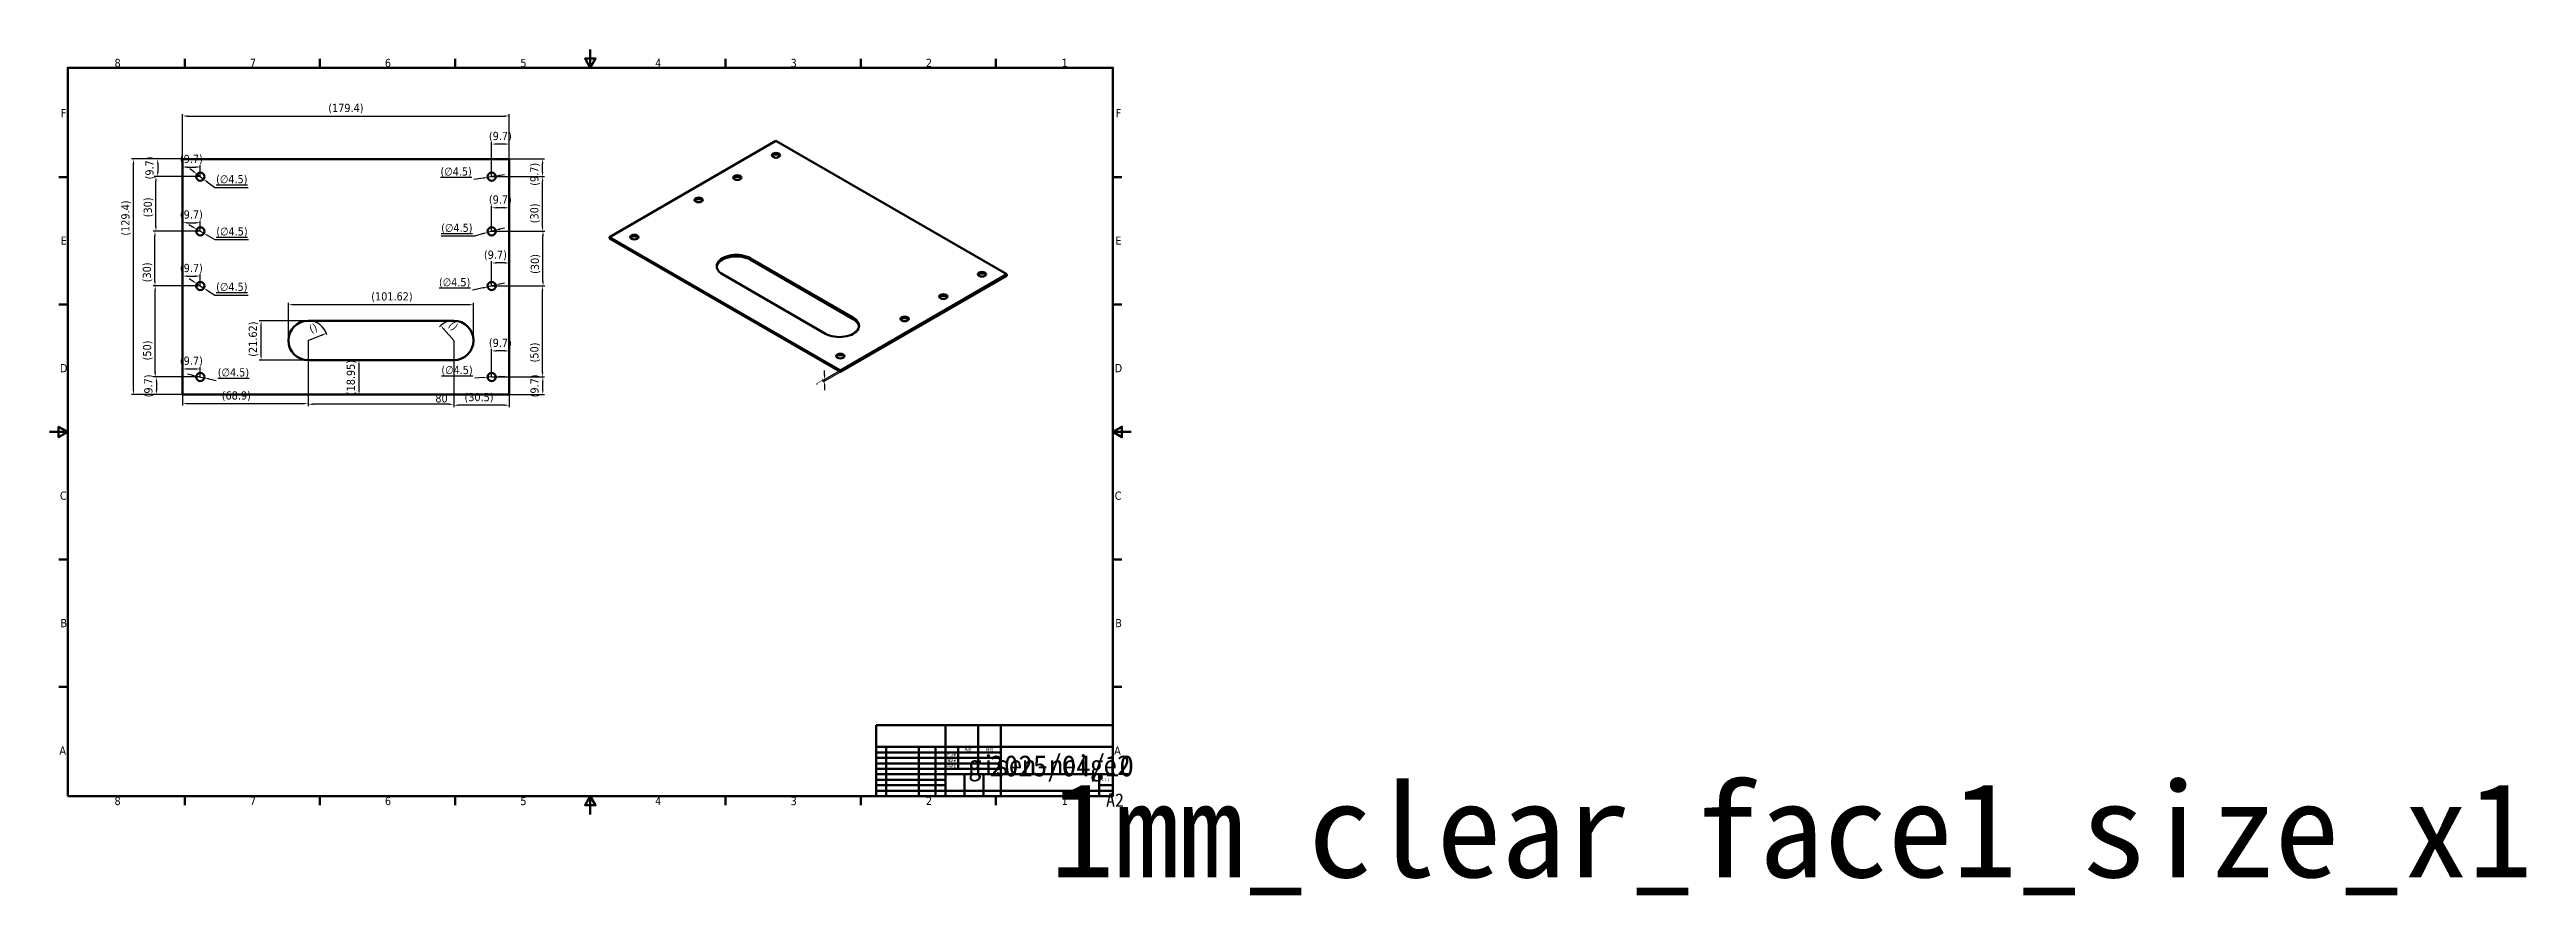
# Model space of a CAD drawing. Header units: millimetres. Extents: x 0 to 1360, y -45 to 420.
import ezdxf
from ezdxf.enums import TextEntityAlignment as Align

# ---------------------------------------------------------------- set-up
doc = ezdxf.new("R2018")
doc.units = ezdxf.units.MM
for name, color, linetype, lineweight in [('Border (ISO)', 7, 'Continuous', 70), ('Dimension (ISO)', 7, 'Continuous', 25), ('Title (ISO)', 7, 'Continuous', 50), ('Visible (ISO)', 7, 'Continuous', 50)]:
    doc.layers.add(name, color=color, linetype=linetype, lineweight=lineweight)
doc.styles.add('Note Text (JIS)', font='tahoma.ttf')
doc.styles.get("Standard").update_dxf_attribs({"font": 'tahoma.ttf'})
doc.styles.add('文字スタイル39', font='tahoma.ttf')
doc.styles.add('文字スタイル41', font='tahoma.ttf')
doc.dimstyles.new('Default (JIS)', dxfattribs={"dimtxt": 4.5, "dimasz": 2.5, "dimexe": 1, "dimexo": 0, "dimgap": 0.8, "dimtad": 1, "dimrnd": 1e-08, "dimdsep": 46, "dimtxsty": 'Note Text (JIS)', "dimcen": 0.09, "dimdle": 10, "dimclrd": 256, "dimclre": 256, "dimclrt": 256, "dimadec": 0, "dimazin": 2, "dimtfac": 0.777778, "dimtmove": 0, "dimatfit": 3, "dimfxl": 1, "dimtolj": 1, "dimtzin": 0, "dimlwd": -1, "dimlwe": -1, "dimarcsym": 0})

msp = doc.modelspace()

# ---------------------------------------------------------------- blocks, each defined once
blk = doc.blocks.new('図面枠 既定の図面枠')
at = {"layer": 'Border (ISO)'}
for p, q in [((74.3, 410), (74.3, 414.9)), ((148.5, 410), (148.5, 414.9)), ((222.7, 410), (222.7, 414.9)), ((371.2, 410), (371.2, 414.9)), ((445.5, 410), (445.5, 414.9)), ((519.7, 410), (519.7, 414.9)), ((10, 350), (5.1, 350)), ((584, 350), (588.9, 350)), ((10, 280), (5.1, 280)), ((584, 280), (588.9, 280)), ((10, 140), (5.1, 140)), ((584, 140), (588.9, 140)), ((10, 70), (5.1, 70)), ((584, 70), (588.9, 70)), ((74.3, 10), (74.3, 5.1)), ((148.5, 10), (148.5, 5.1)), ((222.7, 10), (222.7, 5.1)), ((371.2, 10), (371.2, 5.1)), ((445.5, 10), (445.5, 5.1)), ((519.7, 10), (519.7, 5.1))]:
    blk.add_line(p, q, dxfattribs=at)
at = {"layer": 'Border (ISO)', "flags": 128}
for points in [[(10, 10), (10, 410), (584, 410), (584, 10), (10, 10)], [(297, 420), (297, 410), (294.1, 415), (299.9, 415), (297, 410)], [(0, 210), (10, 210), (5, 212.9), (5, 207.1), (10, 210)], [(594, 210), (584, 210), (589, 212.9), (589, 207.1), (584, 210)], [(297, 0), (297, 10), (294.1, 5), (299.9, 5), (297, 10)]]:
    blk.add_lwpolyline(points, dxfattribs=at)
at = {"layer": 'Border (ISO)', "char_height": 4.5, "attachment_point": 7, "style": 'Note Text (JIS)'}
for s, insert in [('8', (35.7, 410.3)), ('7', (110, 410.4)), ('6', (184.2, 410.3)), ('5', (258.6, 410.3)), ('4', (332.6, 410.4)), ('3', (407, 410.3)), ('2', (481.3, 410.4)), ('1', (555.9, 410.4)), ('F', (6.2, 382.8)), ('F', (585.5, 382.8)), ('E', (6.1, 312.8)), ('E', (585.4, 312.8)), ('D', (5.7, 242.8)), ('D', (585, 242.8)), ('C', (5.7, 172.7)), ('C', (585, 172.7)), ('B', (6, 102.8)), ('B', (585.3, 102.8)), ('A', (5.4, 32.8)), ('A', (584.7, 32.8)), ('8', (35.7, 5)), ('7', (110, 5.1)), ('6', (184.2, 5)), ('5', (258.6, 5)), ('4', (332.6, 5.1)), ('3', (407, 5)), ('2', (481.3, 5.1)), ('1', (555.9, 5.1))]:
    blk.add_mtext(s, dxfattribs=dict(at, insert=insert))
blk = doc.blocks.new('表題欄 JIS')
at = {"layer": 'Title (ISO)'}
for p, q in [((230, 139), (100, 139)), ((100, 139), (100, 100)), ((138, 100), (138, 139)), ((156, 127), (156, 139)), ((168.5, 100), (168.5, 139)), ((230, 100), (230, 139)), ((100, 127), (230, 127)), ((100, 124), (168.5, 124)), ((105.5, 100), (105.5, 127)), ((123.5, 100), (123.5, 127)), ((132.5, 100), (132.5, 127)), ((145, 115), (145, 127)), ((156, 112), (156, 127)), ((100, 121), (168.5, 121)), ((168.5, 118), (100, 118)), ((100, 115), (168.5, 115)), ((138, 112), (100, 112)), ((138, 109), (100, 109)), ((168.5, 112), (138, 112)), ((148.5, 100), (148.5, 112)), ((159, 100), (159, 112)), ((168.5, 112), (230, 112)), ((222.5, 100), (222.5, 112)), ((138, 106), (100, 106)), ((230, 103), (100, 103)), ((100, 100), (230, 100)), ((222.5, 106), (230, 106))]:
    blk.add_line(p, q, dxfattribs=at)
for s, height, style, p in [('作成者', 1.2, '文字スタイル41', (141.5, 122.5)), ('確認者', 1.2, '文字スタイル41', (141.5, 119.5)), ('承認者', 1.2, '文字スタイル41', (141.5, 116.5)), ('1 / 1 ', 1.5, '文字スタイル39', (226.25, 109))]:
    blk.add_text(s, height=height, dxfattribs=dict(at, style=style)).set_placement(p, align=Align.MIDDLE_CENTER)
at = {"layer": 'Title (ISO)', "char_height": 1.5, "attachment_point": 5, "style": 'Note Text (JIS)'}
for s, insert, width in [('\\fTahoma|b0|i0;\\H1.5000;名前', (150.5, 125.5), 10.8457), ('\\fTahoma|b0|i0;\\H1.5000;日付', (162.25, 125.5), 12.2497)]:
    blk.add_mtext(s, dxfattribs=dict(at, insert=insert, width=width))
at = {"layer": 'Title (ISO)', "lineweight": 30, "flags": 104}
for tag, height, p in [('作成者', 1.5, (150.5, 122.5)), ('作成日', 1.5, (162.25, 122.5)), ('会社', 3.1, (199.25, 133)), ('エンジニアリング承認者', 1.5, (150.5, 116.5)), ('確認者', 1.5, (150.5, 119.5)), ('エンジニアリング_承認日', 1.5, (162.25, 116.5)), ('確認日', 1.5, (162.25, 119.5)), ('部品番号', 3.1, (195.5, 107.5)), ('シート_サイズ', 1.2, (226.25, 101.5))]:
    blk.add_attdef(tag, text='', height=height, dxfattribs=at).set_placement(p, align=Align.MIDDLE_CENTER)
blk.add_attdef('タイトル', text='', height=3.1, dxfattribs=at).set_placement((169.5, 126), align=Align.TOP_LEFT)
blk = doc.blocks.new('*D5')
at = {"layer": 'Defpoints', "color": 0, "transparency": 16777216}
for p in [(142, 260.3), (222, 260.3), (142, 225.2)]:
    blk.add_point(p, dxfattribs=at)
at = {"layer": 'Dimension (ISO)', "transparency": 16777216}
for p, q in [((142, 260.3), (142, 224.2)), ((222, 260.3), (222, 224.2)), ((219.5, 225.2), (144.5, 225.2))]:
    blk.add_line(p, q, dxfattribs=at)
for points in [[(144.5, 225.6), (144.5, 224.8), (142, 225.2)], [(219.5, 225.6), (219.5, 224.8), (222, 225.2)]]:
    blk.add_solid(points, dxfattribs=at)
at = {"layer": 'Dimension (ISO)', "transparency": 16777216, "insert": (211.9, 230.7), "char_height": 4.5, "attachment_point": 1, "style": 'Note Text (JIS)'}
blk.add_mtext('\\A1;80', dxfattribs=at)
blk = doc.blocks.new('*D6')
at = {"layer": 'Defpoints', "color": 0, "transparency": 16777216}
for p in [(252.5, 383.5), (73.1, 359.9), (252.5, 359.9)]:
    blk.add_point(p, dxfattribs=at)
at = {"layer": 'Dimension (ISO)', "transparency": 16777216}
for p, q in [((73.1, 359.9), (73.1, 384.5)), ((75.6, 383.5), (250, 383.5)), ((252.5, 359.9), (252.5, 384.5))]:
    blk.add_line(p, q, dxfattribs=at)
for points in [[(75.6, 383.9), (75.6, 383.1), (73.1, 383.5)], [(250, 383.9), (250, 383.1), (252.5, 383.5)]]:
    blk.add_solid(points, dxfattribs=at)
at = {"layer": 'Dimension (ISO)', "transparency": 16777216, "insert": (153.1, 390.2), "char_height": 4.5, "attachment_point": 1, "style": 'Note Text (JIS)'}
blk.add_mtext('\\A1;(179.4)', dxfattribs=at)
blk = doc.blocks.new('*D7')
at = {"layer": 'Defpoints', "color": 0, "transparency": 16777216}
for p in [(46.1, 359.9), (73.1, 359.9), (73.1, 230.5)]:
    blk.add_point(p, dxfattribs=at)
at = {"layer": 'Dimension (ISO)', "transparency": 16777216}
for p, q in [((73.1, 359.9), (45.1, 359.9)), ((46.1, 233), (46.1, 357.4)), ((73.1, 230.5), (45.1, 230.5))]:
    blk.add_line(p, q, dxfattribs=at)
for points in [[(45.7, 357.4), (46.5, 357.4), (46.1, 359.9)], [(45.7, 233), (46.5, 233), (46.1, 230.5)]]:
    blk.add_solid(points, dxfattribs=at)
at = {"layer": 'Dimension (ISO)', "transparency": 16777216, "insert": (39.4, 317.8), "char_height": 4.5, "attachment_point": 1, "rotation": 90, "style": 'Note Text (JIS)'}
blk.add_mtext('\\A1;(129.4)', dxfattribs=at)
blk = doc.blocks.new('*D8')
at = {"layer": 'Defpoints', "color": 0, "transparency": 16777216}
for p in [(81, 351.5), (84.6, 348.8)]:
    blk.add_point(p, dxfattribs=at)
at = {"layer": 'Dimension (ISO)', "transparency": 16777216}
for p, q in [((79, 353), (77, 354.5)), ((81, 351.5), (84.6, 348.8)), ((86.6, 347.3), (90.7, 344.3)), ((90.7, 344.3), (109.1, 344.3))]:
    blk.add_line(p, q, dxfattribs=at)
for points in [[(79.2, 353.4), (78.7, 352.7), (81, 351.5)], [(86.8, 347.7), (86.3, 347), (84.6, 348.8)]]:
    blk.add_solid(points, dxfattribs=at)
at = {"layer": 'Dimension (ISO)', "transparency": 16777216, "insert": (91.5, 351.1), "char_height": 4.5, "attachment_point": 1, "style": 'Note Text (JIS)'}
blk.add_mtext('\\A1;\\L(∅4.5)\\l', dxfattribs=at)
blk = doc.blocks.new('*D9')
at = {"layer": 'Defpoints', "color": 0, "transparency": 16777216}
for p in [(80.8, 321.3), (84.7, 319.1)]:
    blk.add_point(p, dxfattribs=at)
at = {"layer": 'Dimension (ISO)', "transparency": 16777216}
for p, q in [((78.7, 322.5), (76.5, 323.8)), ((80.8, 321.3), (84.7, 319.1)), ((86.9, 317.8), (90.8, 315.6)), ((90.8, 315.6), (109.2, 315.6))]:
    blk.add_line(p, q, dxfattribs=at)
for points in [[(78.9, 322.9), (78.5, 322.2), (80.8, 321.3)], [(87.1, 318.2), (86.7, 317.5), (84.7, 319.1)]]:
    blk.add_solid(points, dxfattribs=at)
at = {"layer": 'Dimension (ISO)', "transparency": 16777216, "insert": (91.6, 322.4), "char_height": 4.5, "attachment_point": 1, "style": 'Note Text (JIS)'}
blk.add_mtext('\\A1;\\L(∅4.5)\\l', dxfattribs=at)
blk = doc.blocks.new('*D10')
at = {"layer": 'Defpoints', "color": 0, "transparency": 16777216}
for p in [(80.9, 291.4), (84.7, 289)]:
    blk.add_point(p, dxfattribs=at)
at = {"layer": 'Dimension (ISO)', "transparency": 16777216}
for p, q in [((78.8, 292.7), (76.7, 294.1)), ((80.9, 291.4), (84.7, 289)), ((86.8, 287.7), (90.7, 285.2)), ((90.7, 285.2), (109.1, 285.2))]:
    blk.add_line(p, q, dxfattribs=at)
for points in [[(79, 293.1), (78.6, 292.4), (80.9, 291.4)], [(87, 288), (86.6, 287.3), (84.7, 289)]]:
    blk.add_solid(points, dxfattribs=at)
at = {"layer": 'Dimension (ISO)', "transparency": 16777216, "insert": (91.5, 292), "char_height": 4.5, "attachment_point": 1, "style": 'Note Text (JIS)'}
blk.add_mtext('\\A1;\\L(∅4.5)\\l', dxfattribs=at)
blk = doc.blocks.new('*D11')
at = {"layer": 'Defpoints', "color": 0, "transparency": 16777216}
for p in [(80.6, 240.7), (85, 239.7)]:
    blk.add_point(p, dxfattribs=at)
at = {"layer": 'Dimension (ISO)', "transparency": 16777216}
for p, q in [((78.2, 241.2), (75.7, 241.8)), ((80.6, 240.7), (85, 239.7)), ((87.4, 239.2), (91.6, 238.2))]:
    blk.add_line(p, q, dxfattribs=at)
for points in [[(78.2, 241.6), (78.1, 240.8), (80.6, 240.7)], [(87.5, 239.6), (87.3, 238.8), (85, 239.7)]]:
    blk.add_solid(points, dxfattribs=at)
at = {"layer": 'Dimension (ISO)', "transparency": 16777216, "insert": (92.4, 245), "char_height": 4.5, "attachment_point": 1, "style": 'Note Text (JIS)'}
blk.add_mtext('\\A1;\\L(∅4.5)\\l', dxfattribs=at)
blk = doc.blocks.new('*D12')
at = {"layer": 'Defpoints', "color": 0, "transparency": 16777216}
for p in [(240.6, 349.8), (245, 350.6)]:
    blk.add_point(p, dxfattribs=at)
at = {"layer": 'Dimension (ISO)', "transparency": 16777216}
for p, q in [((238.1, 349.4), (233.1, 348.6)), ((245, 350.6), (240.6, 349.8)), ((247.5, 351), (249.9, 351.4))]:
    blk.add_line(p, q, dxfattribs=at)
for points in [[(238, 349.8), (238.2, 349), (240.6, 349.8)], [(247.4, 351.4), (247.5, 350.6), (245, 350.6)]]:
    blk.add_solid(points, dxfattribs=at)
at = {"layer": 'Dimension (ISO)', "transparency": 16777216, "insert": (214.7, 355.3), "char_height": 4.5, "attachment_point": 1, "style": 'Note Text (JIS)'}
blk.add_mtext('\\A1;\\L(∅4.5)\\l', dxfattribs=at)
blk = doc.blocks.new('*D13')
at = {"layer": 'Defpoints', "color": 0, "transparency": 16777216}
for p in [(240.6, 319.6), (245, 320.8)]:
    blk.add_point(p, dxfattribs=at)
at = {"layer": 'Dimension (ISO)', "transparency": 16777216}
for p, q in [((233.5, 317.6), (215.1, 317.6)), ((238.2, 318.9), (233.5, 317.6)), ((245, 320.8), (240.6, 319.6)), ((247.4, 321.5), (249.8, 322.1))]:
    blk.add_line(p, q, dxfattribs=at)
for points in [[(238.1, 319.3), (238.3, 318.5), (240.6, 319.6)], [(247.3, 321.9), (247.5, 321), (245, 320.8)]]:
    blk.add_solid(points, dxfattribs=at)
at = {"layer": 'Dimension (ISO)', "transparency": 16777216, "insert": (215.1, 324.4), "char_height": 4.5, "attachment_point": 1, "style": 'Note Text (JIS)'}
blk.add_mtext('\\A1;\\L(∅4.5)\\l', dxfattribs=at)
blk = doc.blocks.new('*D14')
at = {"layer": 'Defpoints', "color": 0, "transparency": 16777216}
for p in [(240.6, 289.7), (245, 290.7)]:
    blk.add_point(p, dxfattribs=at)
at = {"layer": 'Dimension (ISO)', "transparency": 16777216}
for p, q in [((238.2, 289.1), (232.3, 287.8)), ((245, 290.7), (240.6, 289.7)), ((247.4, 291.3), (249.9, 291.8))]:
    blk.add_line(p, q, dxfattribs=at)
for points in [[(238.1, 289.5), (238.3, 288.7), (240.6, 289.7)], [(247.3, 291.7), (247.5, 290.9), (245, 290.7)]]:
    blk.add_solid(points, dxfattribs=at)
at = {"layer": 'Dimension (ISO)', "transparency": 16777216, "insert": (213.9, 294.5), "char_height": 4.5, "attachment_point": 1, "style": 'Note Text (JIS)'}
blk.add_mtext('\\A1;\\L(∅4.5)\\l', dxfattribs=at)
blk = doc.blocks.new('*D15')
at = {"layer": 'Defpoints', "color": 0, "transparency": 16777216}
for p in [(240.5, 240), (245, 240.3)]:
    blk.add_point(p, dxfattribs=at)
at = {"layer": 'Dimension (ISO)', "transparency": 16777216}
for p, q in [((238.1, 239.9), (233.6, 239.6)), ((245, 240.3), (240.5, 240)), ((247.5, 240.5), (250, 240.7))]:
    blk.add_line(p, q, dxfattribs=at)
for points in [[(238, 240.3), (238.1, 239.5), (240.5, 240)], [(247.5, 240.9), (247.6, 240.1), (245, 240.3)]]:
    blk.add_solid(points, dxfattribs=at)
at = {"layer": 'Dimension (ISO)', "transparency": 16777216, "insert": (215.2, 246.3), "char_height": 4.5, "attachment_point": 1, "style": 'Note Text (JIS)'}
blk.add_mtext('\\A1;\\L(∅4.5)\\l', dxfattribs=at)
blk = doc.blocks.new('*D16')
at = {"layer": 'Defpoints', "color": 0, "transparency": 16777216}
for p in [(73.1, 359.9), (59.4, 350.2), (82.8, 350.2)]:
    blk.add_point(p, dxfattribs=at)
at = {"layer": 'Dimension (ISO)', "transparency": 16777216}
for p, q in [((73.1, 359.9), (58.4, 359.9)), ((59.4, 357.4), (59.4, 352.7)), ((82.8, 350.2), (58.4, 350.2))]:
    blk.add_line(p, q, dxfattribs=at)
for points in [[(59, 357.4), (59.8, 357.4), (59.4, 359.9)], [(59, 352.7), (59.8, 352.7), (59.4, 350.2)]]:
    blk.add_solid(points, dxfattribs=at)
at = {"layer": 'Dimension (ISO)', "transparency": 16777216, "insert": (52.6, 348.7), "char_height": 4.5, "attachment_point": 1, "rotation": 90, "style": 'Note Text (JIS)'}
blk.add_mtext('\\A1;(9.7)', dxfattribs=at)
blk = doc.blocks.new('*D17')
at = {"layer": 'Defpoints', "color": 0, "transparency": 16777216}
for p in [(58.4, 350.2), (82.8, 350.2), (82.8, 320.2)]:
    blk.add_point(p, dxfattribs=at)
at = {"layer": 'Dimension (ISO)', "transparency": 16777216}
for p, q in [((82.8, 350.2), (57.4, 350.2)), ((58.4, 322.7), (58.4, 347.7)), ((82.8, 320.2), (57.4, 320.2))]:
    blk.add_line(p, q, dxfattribs=at)
for points in [[(58, 347.7), (58.9, 347.7), (58.4, 350.2)], [(58, 322.7), (58.9, 322.7), (58.4, 320.2)]]:
    blk.add_solid(points, dxfattribs=at)
at = {"layer": 'Dimension (ISO)', "transparency": 16777216, "insert": (51.7, 327.9), "char_height": 4.5, "attachment_point": 1, "rotation": 90, "style": 'Note Text (JIS)'}
blk.add_mtext('\\A1;(30)', dxfattribs=at)
blk = doc.blocks.new('*D18')
at = {"layer": 'Defpoints', "color": 0, "transparency": 16777216}
for p in [(57.9, 320.2), (82.8, 320.2), (82.8, 290.2)]:
    blk.add_point(p, dxfattribs=at)
at = {"layer": 'Dimension (ISO)', "transparency": 16777216}
for p, q in [((82.8, 320.2), (56.9, 320.2)), ((57.9, 292.7), (57.9, 317.7)), ((82.8, 290.2), (56.9, 290.2))]:
    blk.add_line(p, q, dxfattribs=at)
for points in [[(57.5, 317.7), (58.3, 317.7), (57.9, 320.2)], [(57.5, 292.7), (58.3, 292.7), (57.9, 290.2)]]:
    blk.add_solid(points, dxfattribs=at)
at = {"layer": 'Dimension (ISO)', "transparency": 16777216, "insert": (51.2, 292.2), "char_height": 4.5, "attachment_point": 1, "rotation": 90, "style": 'Note Text (JIS)'}
blk.add_mtext('\\A1;(30)', dxfattribs=at)
blk = doc.blocks.new('*D19')
at = {"layer": 'Defpoints', "color": 0, "transparency": 16777216}
for p in [(58, 290.2), (82.8, 290.2), (82.8, 240.2)]:
    blk.add_point(p, dxfattribs=at)
at = {"layer": 'Dimension (ISO)', "transparency": 16777216}
for p, q in [((82.8, 290.2), (57, 290.2)), ((58, 242.7), (58, 287.7)), ((82.8, 240.2), (57, 240.2))]:
    blk.add_line(p, q, dxfattribs=at)
for points in [[(57.6, 287.7), (58.5, 287.7), (58, 290.2)], [(57.6, 242.7), (58.5, 242.7), (58, 240.2)]]:
    blk.add_solid(points, dxfattribs=at)
at = {"layer": 'Dimension (ISO)', "transparency": 16777216, "insert": (51.3, 249.3), "char_height": 4.5, "attachment_point": 1, "rotation": 90, "style": 'Note Text (JIS)'}
blk.add_mtext('\\A1;(50)', dxfattribs=at)
blk = doc.blocks.new('*D20')
at = {"layer": 'Defpoints', "color": 0, "transparency": 16777216}
for p in [(82.8, 240.2), (58.7, 230.5), (73.1, 230.5)]:
    blk.add_point(p, dxfattribs=at)
at = {"layer": 'Dimension (ISO)', "transparency": 16777216}
for p, q in [((82.8, 240.2), (57.7, 240.2)), ((58.7, 237.7), (58.7, 233)), ((73.1, 230.5), (57.7, 230.5))]:
    blk.add_line(p, q, dxfattribs=at)
for points in [[(58.3, 237.7), (59.1, 237.7), (58.7, 240.2)], [(58.3, 233), (59.1, 233), (58.7, 230.5)]]:
    blk.add_solid(points, dxfattribs=at)
at = {"layer": 'Dimension (ISO)', "transparency": 16777216, "insert": (52, 229), "char_height": 4.5, "attachment_point": 1, "rotation": 90, "style": 'Note Text (JIS)'}
blk.add_mtext('\\A1;(9.7)', dxfattribs=at)
blk = doc.blocks.new('*D21')
at = {"layer": 'Defpoints', "color": 0, "transparency": 16777216}
for p in [(73.1, 355.5), (82.8, 355.5), (82.8, 350.2)]:
    blk.add_point(p, dxfattribs=at)
at = {"layer": 'Dimension (ISO)', "transparency": 16777216}
for p, q in [((75.6, 355.5), (80.3, 355.5)), ((82.8, 350.2), (82.8, 356.5))]:
    blk.add_line(p, q, dxfattribs=at)
for points in [[(75.6, 355.9), (75.6, 355), (73.1, 355.5)], [(80.3, 355.9), (80.3, 355), (82.8, 355.5)]]:
    blk.add_solid(points, dxfattribs=at)
at = {"layer": 'Dimension (ISO)', "transparency": 16777216, "insert": (71.6, 362.2), "char_height": 4.5, "attachment_point": 1, "style": 'Note Text (JIS)'}
blk.add_mtext('\\A1;(9.7)', dxfattribs=at)
blk = doc.blocks.new('*D22')
at = {"layer": 'Defpoints', "color": 0, "transparency": 16777216}
for p in [(73.1, 324.9), (82.8, 324.9), (82.8, 320.2)]:
    blk.add_point(p, dxfattribs=at)
at = {"layer": 'Dimension (ISO)', "transparency": 16777216}
for p, q in [((75.6, 324.9), (80.3, 324.9)), ((82.8, 320.2), (82.8, 325.9))]:
    blk.add_line(p, q, dxfattribs=at)
for points in [[(75.6, 325.3), (75.6, 324.5), (73.1, 324.9)], [(80.3, 325.3), (80.3, 324.5), (82.8, 324.9)]]:
    blk.add_solid(points, dxfattribs=at)
at = {"layer": 'Dimension (ISO)', "transparency": 16777216, "insert": (71.6, 331.7), "char_height": 4.5, "attachment_point": 1, "style": 'Note Text (JIS)'}
blk.add_mtext('\\A1;(9.7)', dxfattribs=at)
blk = doc.blocks.new('*D23')
at = {"layer": 'Defpoints', "color": 0, "transparency": 16777216}
for p in [(73.1, 295.6), (82.8, 295.6), (82.8, 290.2)]:
    blk.add_point(p, dxfattribs=at)
at = {"layer": 'Dimension (ISO)', "transparency": 16777216}
for p, q in [((75.6, 295.6), (80.3, 295.6)), ((82.8, 290.2), (82.8, 296.6))]:
    blk.add_line(p, q, dxfattribs=at)
for points in [[(75.6, 296), (75.6, 295.2), (73.1, 295.6)], [(80.3, 296), (80.3, 295.2), (82.8, 295.6)]]:
    blk.add_solid(points, dxfattribs=at)
at = {"layer": 'Dimension (ISO)', "transparency": 16777216, "insert": (71.6, 302.3), "char_height": 4.5, "attachment_point": 1, "style": 'Note Text (JIS)'}
blk.add_mtext('\\A1;(9.7)', dxfattribs=at)
blk = doc.blocks.new('*D24')
at = {"layer": 'Defpoints', "color": 0, "transparency": 16777216}
for p in [(73.1, 244.6), (82.8, 244.6), (82.8, 240.2)]:
    blk.add_point(p, dxfattribs=at)
at = {"layer": 'Dimension (ISO)', "transparency": 16777216}
for p, q in [((82.8, 240.2), (82.8, 245.6)), ((75.6, 244.6), (80.3, 244.6))]:
    blk.add_line(p, q, dxfattribs=at)
for points in [[(75.6, 245), (75.6, 244.2), (73.1, 244.6)], [(80.3, 245), (80.3, 244.2), (82.8, 244.6)]]:
    blk.add_solid(points, dxfattribs=at)
at = {"layer": 'Dimension (ISO)', "transparency": 16777216, "insert": (71.6, 251.4), "char_height": 4.5, "attachment_point": 1, "style": 'Note Text (JIS)'}
blk.add_mtext('\\A1;(9.7)', dxfattribs=at)
blk = doc.blocks.new('*D25')
at = {"layer": 'Defpoints', "color": 0, "transparency": 16777216}
for p in [(242.8, 368.1), (252.5, 359.9), (242.8, 350.2)]:
    blk.add_point(p, dxfattribs=at)
at = {"layer": 'Dimension (ISO)', "transparency": 16777216}
for p, q in [((242.8, 350.2), (242.8, 369.1)), ((250, 368.1), (245.3, 368.1)), ((252.5, 359.9), (252.5, 369.1))]:
    blk.add_line(p, q, dxfattribs=at)
for points in [[(245.3, 368.5), (245.3, 367.7), (242.8, 368.1)], [(250, 368.5), (250, 367.7), (252.5, 368.1)]]:
    blk.add_solid(points, dxfattribs=at)
at = {"layer": 'Dimension (ISO)', "transparency": 16777216, "insert": (241.3, 374.8), "char_height": 4.5, "attachment_point": 1, "style": 'Note Text (JIS)'}
blk.add_mtext('\\A1;(9.7)', dxfattribs=at)
blk = doc.blocks.new('*D26')
at = {"layer": 'Defpoints', "color": 0, "transparency": 16777216}
for p in [(242.8, 333.1), (242.8, 320.2), (252.5, 325.2)]:
    blk.add_point(p, dxfattribs=at)
at = {"layer": 'Dimension (ISO)', "transparency": 16777216}
for p, q in [((242.8, 320.2), (242.8, 334.1)), ((250, 333.1), (245.3, 333.1))]:
    blk.add_line(p, q, dxfattribs=at)
for points in [[(245.3, 333.5), (245.3, 332.7), (242.8, 333.1)], [(250, 333.5), (250, 332.7), (252.5, 333.1)]]:
    blk.add_solid(points, dxfattribs=at)
at = {"layer": 'Dimension (ISO)', "transparency": 16777216, "insert": (241.3, 339.9), "char_height": 4.5, "attachment_point": 1, "style": 'Note Text (JIS)'}
blk.add_mtext('\\A1;(9.7)', dxfattribs=at)
blk = doc.blocks.new('*D27')
at = {"layer": 'Defpoints', "color": 0, "transparency": 16777216}
for p in [(242.8, 302.8), (242.8, 290.2), (252.5, 296.3)]:
    blk.add_point(p, dxfattribs=at)
at = {"layer": 'Dimension (ISO)', "transparency": 16777216}
for p, q in [((242.8, 290.2), (242.8, 303.8)), ((250, 302.8), (245.3, 302.8))]:
    blk.add_line(p, q, dxfattribs=at)
for points in [[(245.3, 303.2), (245.3, 302.4), (242.8, 302.8)], [(250, 303.2), (250, 302.4), (252.5, 302.8)]]:
    blk.add_solid(points, dxfattribs=at)
at = {"layer": 'Dimension (ISO)', "transparency": 16777216, "insert": (238.6, 309.6), "char_height": 4.5, "attachment_point": 1, "style": 'Note Text (JIS)'}
blk.add_mtext('\\A1;(9.7)', dxfattribs=at)
blk = doc.blocks.new('*D28')
at = {"layer": 'Defpoints', "color": 0, "transparency": 16777216}
for p in [(242.8, 254.5), (242.8, 240.2), (252.5, 244.5)]:
    blk.add_point(p, dxfattribs=at)
at = {"layer": 'Dimension (ISO)', "transparency": 16777216}
for p, q in [((242.8, 240.2), (242.8, 255.5)), ((250, 254.5), (245.3, 254.5))]:
    blk.add_line(p, q, dxfattribs=at)
for points in [[(245.3, 254.9), (245.3, 254.1), (242.8, 254.5)], [(250, 254.9), (250, 254.1), (252.5, 254.5)]]:
    blk.add_solid(points, dxfattribs=at)
at = {"layer": 'Dimension (ISO)', "transparency": 16777216, "insert": (241.3, 261.2), "char_height": 4.5, "attachment_point": 1, "style": 'Note Text (JIS)'}
blk.add_mtext('\\A1;(9.7)', dxfattribs=at)
blk = doc.blocks.new('*D29')
at = {"layer": 'Defpoints', "color": 0, "transparency": 16777216}
for p in [(242.8, 240.2), (270.9, 240.2), (252.5, 230.5)]:
    blk.add_point(p, dxfattribs=at)
at = {"layer": 'Dimension (ISO)', "transparency": 16777216}
for p, q in [((242.8, 240.2), (271.9, 240.2)), ((270.9, 233), (270.9, 237.7)), ((252.5, 230.5), (271.9, 230.5))]:
    blk.add_line(p, q, dxfattribs=at)
for points in [[(270.5, 237.7), (271.3, 237.7), (270.9, 240.2)], [(270.5, 233), (271.3, 233), (270.9, 230.5)]]:
    blk.add_solid(points, dxfattribs=at)
at = {"layer": 'Dimension (ISO)', "transparency": 16777216, "insert": (264.1, 229), "char_height": 4.5, "attachment_point": 1, "rotation": 90, "style": 'Note Text (JIS)'}
blk.add_mtext('\\A1;(9.7)', dxfattribs=at)
blk = doc.blocks.new('*D30')
at = {"layer": 'Defpoints', "color": 0, "transparency": 16777216}
for p in [(252.5, 359.9), (270.8, 359.9), (242.8, 350.2)]:
    blk.add_point(p, dxfattribs=at)
at = {"layer": 'Dimension (ISO)', "transparency": 16777216}
for p, q in [((252.5, 359.9), (271.8, 359.9)), ((270.8, 352.7), (270.8, 357.4)), ((242.8, 350.2), (271.8, 350.2))]:
    blk.add_line(p, q, dxfattribs=at)
for points in [[(270.4, 357.4), (271.2, 357.4), (270.8, 359.9)], [(270.4, 352.7), (271.2, 352.7), (270.8, 350.2)]]:
    blk.add_solid(points, dxfattribs=at)
at = {"layer": 'Dimension (ISO)', "transparency": 16777216, "insert": (264, 345.2), "char_height": 4.5, "attachment_point": 1, "rotation": 90, "style": 'Note Text (JIS)'}
blk.add_mtext('\\A1;(9.7)', dxfattribs=at)
blk = doc.blocks.new('*D31')
at = {"layer": 'Defpoints', "color": 0, "transparency": 16777216}
for p in [(242.8, 350.2), (270.8, 350.2), (242.8, 320.2)]:
    blk.add_point(p, dxfattribs=at)
at = {"layer": 'Dimension (ISO)', "transparency": 16777216}
for p, q in [((242.8, 350.2), (271.8, 350.2)), ((270.8, 322.7), (270.8, 347.7)), ((242.8, 320.2), (271.8, 320.2))]:
    blk.add_line(p, q, dxfattribs=at)
for points in [[(270.4, 347.7), (271.2, 347.7), (270.8, 350.2)], [(270.4, 322.7), (271.2, 322.7), (270.8, 320.2)]]:
    blk.add_solid(points, dxfattribs=at)
at = {"layer": 'Dimension (ISO)', "transparency": 16777216, "insert": (264, 324.6), "char_height": 4.5, "attachment_point": 1, "rotation": 90, "style": 'Note Text (JIS)'}
blk.add_mtext('\\A1;(30)', dxfattribs=at)
blk = doc.blocks.new('*D32')
at = {"layer": 'Defpoints', "color": 0, "transparency": 16777216}
for p in [(242.8, 320.2), (271, 320.2), (242.8, 290.2)]:
    blk.add_point(p, dxfattribs=at)
at = {"layer": 'Dimension (ISO)', "transparency": 16777216}
for p, q in [((242.8, 320.2), (272, 320.2)), ((271, 292.7), (271, 317.7)), ((242.8, 290.2), (272, 290.2))]:
    blk.add_line(p, q, dxfattribs=at)
for points in [[(270.6, 317.7), (271.5, 317.7), (271, 320.2)], [(270.6, 292.7), (271.5, 292.7), (271, 290.2)]]:
    blk.add_solid(points, dxfattribs=at)
at = {"layer": 'Dimension (ISO)', "transparency": 16777216, "insert": (264.3, 296.8), "char_height": 4.5, "attachment_point": 1, "rotation": 90, "style": 'Note Text (JIS)'}
blk.add_mtext('\\A1;(30)', dxfattribs=at)
blk = doc.blocks.new('*D33')
at = {"layer": 'Defpoints', "color": 0, "transparency": 16777216}
for p in [(242.8, 290.2), (270.8, 290.2), (242.8, 240.2)]:
    blk.add_point(p, dxfattribs=at)
at = {"layer": 'Dimension (ISO)', "transparency": 16777216}
for p, q in [((242.8, 290.2), (271.8, 290.2)), ((270.8, 242.7), (270.8, 287.7)), ((242.8, 240.2), (271.8, 240.2))]:
    blk.add_line(p, q, dxfattribs=at)
for points in [[(270.4, 287.7), (271.2, 287.7), (270.8, 290.2)], [(270.4, 242.7), (271.2, 242.7), (270.8, 240.2)]]:
    blk.add_solid(points, dxfattribs=at)
at = {"layer": 'Dimension (ISO)', "transparency": 16777216, "insert": (264, 248.2), "char_height": 4.5, "attachment_point": 1, "rotation": 90, "style": 'Note Text (JIS)'}
blk.add_mtext('\\A1;(50)', dxfattribs=at)
blk = doc.blocks.new('*D34')
at = {"layer": 'Defpoints', "color": 0, "transparency": 16777216}
for p in [(116.2, 271.1), (142, 271.1), (142, 249.4)]:
    blk.add_point(p, dxfattribs=at)
at = {"layer": 'Dimension (ISO)', "transparency": 16777216}
for p, q in [((142, 271.1), (115.2, 271.1)), ((116.2, 251.9), (116.2, 268.6)), ((142, 249.4), (115.2, 249.4))]:
    blk.add_line(p, q, dxfattribs=at)
for points in [[(115.8, 268.6), (116.6, 268.6), (116.2, 271.1)], [(115.8, 251.9), (116.6, 251.9), (116.2, 249.4)]]:
    blk.add_solid(points, dxfattribs=at)
at = {"layer": 'Dimension (ISO)', "transparency": 16777216, "insert": (109.4, 251.3), "char_height": 4.5, "attachment_point": 1, "rotation": 90, "style": 'Note Text (JIS)'}
blk.add_mtext('\\A1;(21.62)', dxfattribs=at)
blk = doc.blocks.new('*D35')
at = {"layer": 'Defpoints', "color": 0, "transparency": 16777216}
for p in [(131.2, 279.9), (131.2, 260.3), (232.8, 260.3)]:
    blk.add_point(p, dxfattribs=at)
at = {"layer": 'Dimension (ISO)', "transparency": 16777216}
for p, q in [((131.2, 260.3), (131.2, 280.9)), ((230.3, 279.9), (133.7, 279.9)), ((232.8, 260.3), (232.8, 280.9))]:
    blk.add_line(p, q, dxfattribs=at)
for points in [[(133.7, 280.3), (133.7, 279.5), (131.2, 279.9)], [(230.3, 280.3), (230.3, 279.5), (232.8, 279.9)]]:
    blk.add_solid(points, dxfattribs=at)
at = {"layer": 'Dimension (ISO)', "transparency": 16777216, "insert": (176.7, 286.7), "char_height": 4.5, "attachment_point": 1, "style": 'Note Text (JIS)'}
blk.add_mtext('\\A1;(101.62)', dxfattribs=at)
blk = doc.blocks.new('*D36')
at = {"layer": 'Defpoints', "color": 0, "transparency": 16777216}
for p in [(142, 260.3), (152, 264.2)]:
    blk.add_point(p, dxfattribs=at)
at = {"layer": 'Dimension (ISO)', "transparency": 16777216}
blk.add_line((142, 260.3), (149.7, 263.3), dxfattribs=at)
blk.add_arc((142, 260.3), 10.8, 16.3523, 90, dxfattribs=at)
blk.add_solid([(149.6, 263.7), (149.9, 262.9), (152, 264.2)], dxfattribs=at)
at = {"layer": 'Dimension (ISO)', "transparency": 16777216, "insert": (142, 268.4), "char_height": 4.5, "attachment_point": 1, "rotation": 21.6525, "style": 'Note Text (JIS)'}
blk.add_mtext('\\A1;()', dxfattribs=at)
blk = doc.blocks.new('*D37')
at = {"layer": 'Defpoints', "color": 0, "transparency": 16777216}
for p in [(214.9, 268.4), (222, 260.3)]:
    blk.add_point(p, dxfattribs=at)
at = {"layer": 'Dimension (ISO)', "transparency": 16777216}
blk.add_line((222, 260.3), (216.5, 266.5), dxfattribs=at)
blk.add_arc((222, 260.3), 10.8, 90, 136.6302, dxfattribs=at)
blk.add_solid([(216.8, 266.8), (216.2, 266.2), (214.9, 268.4)], dxfattribs=at)
at = {"layer": 'Dimension (ISO)', "transparency": 16777216, "insert": (222.2, 271.4), "char_height": 4.5, "attachment_point": 1, "rotation": 311.3299, "style": 'Note Text (JIS)'}
blk.add_mtext('\\A1;()', dxfattribs=at)
blk = doc.blocks.new('*D38')
at = {"layer": 'Defpoints', "color": 0, "transparency": 16777216}
for p in [(170, 249.4), (170, 249.4), (170, 230.5)]:
    blk.add_point(p, dxfattribs=at)
at = {"layer": 'Dimension (ISO)', "transparency": 16777216}
blk.add_line((170, 233), (170, 246.9), dxfattribs=at)
for points in [[(169.5, 246.9), (170.4, 246.9), (170, 249.4)], [(169.5, 233), (170.4, 233), (170, 230.5)]]:
    blk.add_solid(points, dxfattribs=at)
at = {"layer": 'Dimension (ISO)', "transparency": 16777216, "insert": (163.2, 230.2), "char_height": 4.5, "attachment_point": 1, "rotation": 90, "style": 'Note Text (JIS)'}
blk.add_mtext('\\A1;(18.95)', dxfattribs=at)
blk = doc.blocks.new('*D39')
at = {"layer": 'Defpoints', "color": 0, "transparency": 16777216}
for p in [(222, 260.3), (222, 224.7), (252.5, 230.5)]:
    blk.add_point(p, dxfattribs=at)
at = {"layer": 'Dimension (ISO)', "transparency": 16777216}
for p, q in [((222, 260.3), (222, 223.7)), ((250, 224.7), (224.5, 224.7)), ((252.5, 230.5), (252.5, 223.7))]:
    blk.add_line(p, q, dxfattribs=at)
for points in [[(224.5, 225.1), (224.5, 224.3), (222, 224.7)], [(250, 225.1), (250, 224.3), (252.5, 224.7)]]:
    blk.add_solid(points, dxfattribs=at)
at = {"layer": 'Dimension (ISO)', "transparency": 16777216, "insert": (227.9, 231.4), "char_height": 4.5, "attachment_point": 1, "style": 'Note Text (JIS)'}
blk.add_mtext('\\A1;(30.5)', dxfattribs=at)
blk = doc.blocks.new('*D40')
at = {"layer": 'Defpoints', "color": 0, "transparency": 16777216}
for p in [(142, 260.3), (73.1, 230.5), (142, 225.6)]:
    blk.add_point(p, dxfattribs=at)
at = {"layer": 'Dimension (ISO)', "transparency": 16777216}
for p, q in [((142, 260.3), (142, 224.6)), ((73.1, 230.5), (73.1, 224.6)), ((75.6, 225.6), (139.5, 225.6))]:
    blk.add_line(p, q, dxfattribs=at)
for points in [[(75.6, 226), (75.6, 225.2), (73.1, 225.6)], [(139.5, 226), (139.5, 225.2), (142, 225.6)]]:
    blk.add_solid(points, dxfattribs=at)
at = {"layer": 'Dimension (ISO)', "transparency": 16777216, "insert": (94.6, 232.3), "char_height": 4.5, "attachment_point": 1, "style": 'Note Text (JIS)'}
blk.add_mtext('\\A1;(68.9)', dxfattribs=at)
blk = doc.blocks.new('*D41')
at = {"layer": 'Defpoints', "color": 0, "transparency": 16777216}
for p in [(425.7, 237.9), (434.3, 243.8), (434.3, 242.9)]:
    blk.add_point(p, dxfattribs=at)
at = {"layer": 'Dimension (ISO)', "transparency": 16777216}
for p, q in [((434.3, 243.8), (424.7, 238.2)), ((434.3, 242.9), (424.7, 237.4)), ((425.7, 241.3), (425.7, 243.8)), ((425.7, 238.8), (425.7, 237.9)), ((425.7, 235.4), (425.7, 232.9))]:
    blk.add_line(p, q, dxfattribs=at)
for points in [[(425.2, 241.3), (426.1, 241.3), (425.7, 238.8)], [(425.2, 235.4), (426.1, 235.4), (425.7, 237.9)]]:
    blk.add_solid(points, dxfattribs=at)
at = {"layer": 'Dimension (ISO)', "transparency": 16777216, "insert": (421.2, 237.4), "char_height": 4.5, "attachment_point": 1, "rotation": 90, "style": 'Note Text (JIS)'}
blk.add_mtext('\\A1;{\\Q-30.000;\\W0.816;\\H0.816x;1}', dxfattribs=at)

# ---------------------------------------------------------------- dimensions: what is measured, and where the dimension line sits
at = {"layer": 'Dimension (ISO)'}
for base, p1, p2, angle, text, override, picture, middle in [((252.4931, 383.4964), (73.0931, 359.8922), (252.4931, 359.8922), 180, '(<>)', {"dimgap": 0.8, "dimdec": 2, "dimtol": 0, "dimlim": 0, "dimtp": 0, "dimtm": 0, "dimtdec": 2, "dimtofl": 0, "dimatfit": 1}, '*D6', (162.7931, 383.4964)), ((46.0988, 359.8922), (73.0931, 230.4922), (73.0931, 359.8922), 270, '(<>)', {"dimgap": 0.8, "dimdec": 2, "dimtol": 0, "dimlim": 0, "dimtp": 0, "dimtm": 0, "dimtdec": 2, "dimtofl": 0, "dimatfit": 1}, '*D7', (46.0988, 327.5852)), ((59.3746, 350.1922), (73.0931, 359.8922), (82.7931, 350.1922), 90, '(<>)', {"dimgap": 0.8, "dimdec": 2, "dimtol": 0, "dimlim": 0, "dimtp": 0, "dimtm": 0, "dimtdec": 2, "dimtofl": 0, "dimatfit": 1}, '*D16', (59.3746, 355.0422)), ((82.7931, 355.4643), (73.0931, 355.4643), (82.7931, 350.1922), 180, '(<>)', {"dimgap": 0.8, "dimdec": 2, "dimse1": 1, "dimtol": 0, "dimlim": 0, "dimtp": 0, "dimtm": 0, "dimtdec": 2, "dimtofl": 0, "dimatfit": 1}, '*D21', (77.9431, 355.4643)), ((270.7931, 359.8922), (242.7931, 350.1922), (252.4931, 359.8922), 90, '(<>)', {"dimgap": 0.8, "dimdec": 2, "dimtol": 0, "dimlim": 0, "dimtp": 0, "dimtm": 0, "dimtdec": 2, "dimtofl": 0, "dimatfit": 1}, '*D30', (270.7931, 351.5642)), ((58.4453, 350.1922), (82.7931, 320.1922), (82.7931, 350.1922), 270, '(<>)', {"dimgap": 0.8, "dimdec": 2, "dimtol": 0, "dimlim": 0, "dimtp": 0, "dimtm": 0, "dimtdec": 2, "dimtofl": 0, "dimatfit": 1}, '*D17', (58.4453, 333.2938)), ((270.7931, 350.1922), (242.7931, 320.1922), (242.7931, 350.1922), 270, '(<>)', {"dimgap": 0.8, "dimdec": 2, "dimtol": 0, "dimlim": 0, "dimtp": 0, "dimtm": 0, "dimtdec": 2, "dimtofl": 0, "dimatfit": 1}, '*D31', (270.7931, 330.0515)), ((82.7931, 324.93), (73.0931, 324.93), (82.7931, 320.1922), 180, '(<>)', {"dimgap": 0.8, "dimdec": 2, "dimse1": 1, "dimtol": 0, "dimlim": 0, "dimtp": 0, "dimtm": 0, "dimtdec": 2, "dimtofl": 0, "dimatfit": 1}, '*D22', (77.9431, 324.93)), ((57.9142, 320.1922), (82.7931, 290.1922), (82.7931, 320.1922), 270, '(<>)', {"dimgap": 0.8, "dimdec": 2, "dimtol": 0, "dimlim": 0, "dimtp": 0, "dimtm": 0, "dimtdec": 2, "dimtofl": 0, "dimatfit": 1}, '*D18', (57.9142, 297.5818)), ((271.0412, 320.1922), (242.7931, 290.1922), (242.7931, 320.1922), 270, '(<>)', {"dimgap": 0.8, "dimdec": 2, "dimtol": 0, "dimlim": 0, "dimtp": 0, "dimtm": 0, "dimtdec": 2, "dimtofl": 0, "dimatfit": 1}, '*D32', (271.0412, 302.2459)), ((82.7931, 295.5905), (73.0931, 295.5905), (82.7931, 290.1922), 180, '(<>)', {"dimgap": 0.8, "dimdec": 2, "dimse1": 1, "dimtol": 0, "dimlim": 0, "dimtp": 0, "dimtm": 0, "dimtdec": 2, "dimtofl": 0, "dimatfit": 1}, '*D23', (77.9431, 295.5905)), ((58.047, 290.1922), (82.7931, 240.1922), (82.7931, 290.1922), 270, '(<>)', {"dimgap": 0.8, "dimdec": 2, "dimtol": 0, "dimlim": 0, "dimtp": 0, "dimtm": 0, "dimtdec": 2, "dimtofl": 0, "dimatfit": 1}, '*D19', (58.047, 254.701)), ((270.7931, 290.1922), (242.7931, 240.1922), (242.7931, 290.1922), 270, '(<>)', {"dimgap": 0.8, "dimdec": 2, "dimtol": 0, "dimlim": 0, "dimtp": 0, "dimtm": 0, "dimtdec": 2, "dimtofl": 0, "dimatfit": 1}, '*D33', (270.7931, 253.6593)), ((141.9931, 225.5934), (73.0931, 230.4922), (141.9931, 260.2552), 180, '(<>)', {"dimgap": 0.8, "dimdec": 2, "dimtol": 0, "dimlim": 0, "dimtp": 0, "dimtm": 0, "dimtdec": 2, "dimtofl": 0, "dimatfit": 1}, '*D40', (102.6574, 225.5934)), ((116.195, 271.0652), (141.9931, 249.4452), (141.9931, 271.0652), 90, '(<>)', {"dimgap": 0.8, "dimdec": 2, "dimtol": 0, "dimlim": 0, "dimtp": 0, "dimtm": 0, "dimtdec": 2, "dimtofl": 0, "dimatfit": 1}, '*D34', (116.195, 261.0734)), ((82.7931, 244.6114), (73.0931, 244.6114), (82.7931, 240.1922), 180, '(<>)', {"dimgap": 0.8, "dimdec": 2, "dimse1": 1, "dimtol": 0, "dimlim": 0, "dimtp": 0, "dimtm": 0, "dimtdec": 2, "dimtofl": 0, "dimatfit": 1}, '*D24', (77.9431, 244.6114)), ((169.962, 249.4452), (169.962, 230.4922), (169.962, 249.4452), 270, '(<>)', {"dimgap": 0.8, "dimdec": 2, "dimse1": 1, "dimse2": 1, "dimtol": 0, "dimlim": 0, "dimtp": 0, "dimtm": 0, "dimtdec": 2, "dimtofl": 0, "dimatfit": 1}, '*D38', (169.962, 239.9687)), ((58.7108, 230.4922), (82.7931, 240.1922), (73.0931, 230.4922), 270, '(<>)', {"dimgap": 0.8, "dimdec": 2, "dimtol": 0, "dimlim": 0, "dimtp": 0, "dimtm": 0, "dimtdec": 2, "dimtofl": 0, "dimatfit": 1}, '*D20', (58.7108, 235.3422)), ((270.8949, 240.1922), (252.4931, 230.4922), (242.7931, 240.1922), 270, '(<>)', {"dimgap": 0.8, "dimdec": 2, "dimtol": 0, "dimlim": 0, "dimtp": 0, "dimtm": 0, "dimtdec": 2, "dimtofl": 0, "dimatfit": 1}, '*D29', (270.8949, 235.3422)), ((425.6598, 237.9475), (434.3212, 243.7647), (434.3212, 242.9482), 90, '{\\Q-30.000;\\W0.816;\\H0.816x;<>}', {"dimgap": 0.8, "dimdec": 2, "dimlfac": 1.224745, "dimtol": 0, "dimlim": 0, "dimtp": 0, "dimtm": 0, "dimtdec": 2, "dimtofl": 1, "dimatfit": 1}, '*D41', (425.6598, 238.3557))]:
    dim = msp.add_linear_dim(base=base, p1=p1, p2=p2, angle=angle, text=text, dimstyle='Default (JIS)', override=override, dxfattribs=at)
    dim.commit()
    dim.dimension.update_dxf_attribs({"geometry": picture, "text_midpoint": middle, "dimtype": 160})
for base, p1, p2, override, picture, middle in [((242.7931, 368.1012), (252.4931, 359.8922), (242.7931, 350.1922), {"dimgap": 0.8, "dimdec": 2, "dimtol": 0, "dimlim": 0, "dimtp": 0, "dimtm": 0, "dimtdec": 2, "dimtofl": 0, "dimatfit": 1}, '*D25', (247.6431, 368.1012)), ((242.7931, 333.1248), (252.4931, 325.1955), (242.7931, 320.1922), {"dimgap": 0.8, "dimdec": 2, "dimse1": 1, "dimtol": 0, "dimlim": 0, "dimtp": 0, "dimtm": 0, "dimtdec": 2, "dimtofl": 0, "dimatfit": 1}, '*D26', (247.6431, 333.1248)), ((242.7931, 302.8313), (252.4931, 296.2543), (242.7931, 290.1922), {"dimgap": 0.8, "dimdec": 2, "dimse1": 1, "dimtol": 0, "dimlim": 0, "dimtp": 0, "dimtm": 0, "dimtdec": 2, "dimtofl": 0, "dimatfit": 1}, '*D27', (244.9918, 302.8313)), ((131.1831, 279.925), (232.8031, 260.2552), (131.1831, 260.2552), {"dimgap": 0.8, "dimdec": 2, "dimtol": 0, "dimlim": 0, "dimtp": 0, "dimtm": 0, "dimtdec": 2, "dimtofl": 0, "dimatfit": 1}, '*D35', (188.1499, 279.925)), ((221.9931, 224.6977), (252.4931, 230.4922), (221.9931, 260.2552), {"dimgap": 0.8, "dimdec": 2, "dimtol": 0, "dimlim": 0, "dimtp": 0, "dimtm": 0, "dimtdec": 2, "dimtofl": 0, "dimatfit": 1}, '*D39', (235.9428, 224.6977)), ((242.7931, 254.4786), (252.4931, 244.4786), (242.7931, 240.1922), {"dimgap": 0.8, "dimdec": 2, "dimse1": 1, "dimtol": 0, "dimlim": 0, "dimtp": 0, "dimtm": 0, "dimtdec": 2, "dimtofl": 0, "dimatfit": 1}, '*D28', (247.6431, 254.4786))]:
    dim = msp.add_linear_dim(base=base, p1=p1, p2=p2, text='(<>)', dimstyle='Default (JIS)', override=override, dxfattribs=at)
    dim.commit()
    dim.dimension.update_dxf_attribs({"geometry": picture, "text_midpoint": middle, "dimtype": 160})
for p1, p2, picture, middle in [((80.9912, 351.5396), (84.595, 348.8448), '*D8', (100.2596, 344.3127)), ((245.0121, 350.5645), (240.5741, 349.8199), '*D12', (223.468, 348.5609)), ((80.8381, 321.306), (84.7481, 319.0784), '*D9', (100.3924, 315.6369)), ((244.9626, 320.7888), (240.6236, 319.5956), '*D13', (223.8663, 317.6283)), ((80.8897, 291.3921), (84.6965, 288.9923), '*D10', (100.2596, 285.2353)), ((244.9852, 290.6996), (240.601, 289.6848), '*D14', (222.6714, 287.7577)), ((80.5966, 240.6801), (84.9896, 239.7043), '*D11', (101.1889, 238.239)), ((245.0379, 240.345), (240.5483, 240.0394), '*D15', (223.999, 239.5666))]:
    dim = msp.add_diameter_dim_2p(p1=p1, p2=p2, text='\\L(<>)\\l', dimstyle='Default (JIS)', override={"dimgap": 0.8, "dimtih": 1, "dimtoh": 1, "dimdec": 2, "dimlfac": 1, "dimtol": 0, "dimlim": 0, "dimtp": 0, "dimtm": 0, "dimtdec": 2, "dimatfit": 2}, dxfattribs=at)
    dim.commit()
    dim.dimension.update_dxf_attribs({"geometry": picture, "text_midpoint": middle, "dimtype": 163})
for center, mpoint, picture, middle in [((141.9931, 260.2552), (152.0403, 264.2438), '*D36', (145.0424, 266.3849)), ((221.9931, 260.2552), (214.8542, 268.3726), '*D37', (221.3209, 267.9427))]:
    dim = msp.add_radius_dim(center=center, mpoint=mpoint, text='()', dimstyle='Default (JIS)', override={"dimgap": 0.8, "dimdec": 2, "dimlfac": 1, "dimcen": 0, "dimdle": 0, "dimtol": 0, "dimlim": 0, "dimtp": 0, "dimtm": 0, "dimtdec": 2, "dimtofl": 0, "dimtmove": 2}, dxfattribs=at)
    dim.commit()
    dim.dimension.update_dxf_attribs({"geometry": picture, "text_midpoint": middle, "dimtype": 164})
dim = msp.add_linear_dim(base=(141.9931, 225.2244), p1=(221.9931, 260.2552), p2=(141.9931, 260.2552), dimstyle='Default (JIS)', override={"dimgap": 0.8, "dimdec": 2, "dimtol": 0, "dimlim": 0, "dimtp": 0, "dimtm": 0, "dimtdec": 2, "dimtofl": 0, "dimatfit": 1}, dxfattribs=at)
dim.commit()
dim.dimension.update_dxf_attribs({"geometry": '*D5', "text_midpoint": (215.0888, 225.2244), "dimtype": 160})

# ---------------------------------------------------------------- linework, layer by layer
at = {"layer": 'Visible (ISO)'}
for p, q in [((398.9659, 369.8318), (307.4663, 317.0044)), ((525.8209, 296.592), (398.9659, 369.8318)), ((73.0931, 359.8922), (73.0931, 230.4922)), ((252.4931, 359.8922), (73.0931, 359.8922)), ((252.4931, 230.4922), (252.4931, 359.8922)), ((307.4663, 316.1879), (307.4663, 317.0044)), ((307.4663, 317.0044), (434.3212, 243.7647)), ((307.4663, 316.1879), (434.3212, 242.9482)), ((384.8754, 305.44), (441.4439, 272.7801)), ((384.8754, 304.6235), (441.4439, 271.9636)), ((426.1563, 263.9538), (369.5877, 296.6136)), ((434.3212, 243.7647), (525.8209, 296.592)), ((434.3212, 242.9482), (525.8209, 295.7755)), ((525.8209, 295.7755), (525.8209, 296.592)), ((141.9931, 271.0652), (221.9931, 271.0652)), ((221.9931, 249.4452), (141.9931, 249.4452)), ((434.3212, 242.9482), (434.3212, 243.7647)), ((73.0931, 230.4922), (252.4931, 230.4922))]:
    msp.add_line(p, q, dxfattribs=at)
for centre in [(82.7931, 350.1922), (242.7931, 350.1922), (82.7931, 320.1922), (242.7931, 320.1922), (82.7931, 290.1922), (242.7931, 290.1922), (82.7931, 240.1922), (242.7931, 240.1922)]:
    msp.add_circle(centre, 2.25, dxfattribs=at)
for centre, start, end in [((141.9931, 260.2552), 90, 270), ((221.9931, 260.2552), 270, 90)]:
    msp.add_arc(centre, 10.81, start, end, dxfattribs=at)
for centre in [(398.9659, 361.9117), (377.7527, 349.6643), (356.5395, 337.4168), (321.1842, 317.0044), (512.103, 296.592), (469.6766, 272.0971), (490.8898, 284.3446), (434.3212, 251.6847)]:
    msp.add_ellipse(centre, major_axis=(2.25, 0), ratio=0.577350269, dxfattribs=at)
for centre, major_axis, start_param, end_param in [((398.9659, 361.0952), (-2.25, 0), 3.461279913, 5.963498048), ((377.7527, 348.8478), (-2.25, 0), 3.461279913, 5.963498048), ((356.5395, 336.6003), (-2.25, 0), 3.461279913, 5.963498048), ((321.1842, 316.1879), (-2.25, 0), 3.461279913, 5.963498048), ((377.2316, 301.0268), (-10.81, 0), 3.926990817, 7.068583471), ((377.2316, 300.2103), (-10.81, 0), 3.926990817, 6.217726287), ((512.103, 295.7755), (-2.25, 0), 3.461279913, 5.963498048), ((433.8001, 268.3669), (10.81, 0), 3.926990817, 7.068583471), ((469.6766, 271.2806), (-2.25, 0), 3.461279913, 5.963498048), ((490.8898, 283.5281), (-2.25, 0), 3.461279913, 5.963498048), ((433.8001, 267.5505), (10.81, 0), 0.065459021, 0.785398163), ((434.3212, 250.8682), (-2.25, 0), 3.461279913, 5.963498048)]:
    msp.add_ellipse(centre, major_axis=major_axis, ratio=0.577350269, start_param=start_param, end_param=end_param, dxfattribs=at)

# ---------------------------------------------------------------- block references
msp.add_blockref('図面枠 既定の図面枠', (0, 0))
ref = msp.add_blockref('表題欄 JIS', (354, -90))
lines = msp.add_mtext('1mm_clear_face1_size_x1', dxfattribs={"layer": 'Title (ISO)', "insert": (549.5, 17.5), "char_height": 52.041908, "attachment_point": 1})
ref.add_attrib('部品番号', '', (549.5, 17.5), dxfattribs={"flags": 104}).embed_mtext(lines)
lines = msp.add_mtext('2025/04/10', dxfattribs={"layer": 'Title (ISO)', "insert": (516.25, 32.5), "char_height": 11.65799, "attachment_point": 1})
ref.add_attrib('作成日', '', (516.25, 32.5), dxfattribs={"flags": 104}).embed_mtext(lines)
lines = msp.add_mtext('gisen-neige2', dxfattribs={"layer": 'Title (ISO)', "insert": (504.5, 32.5), "char_height": 10.929725, "attachment_point": 1})
ref.add_attrib('作成者', '', (504.5, 32.5), dxfattribs={"flags": 104}).embed_mtext(lines)
lines = msp.add_mtext('A2', dxfattribs={"layer": 'Title (ISO)', "insert": (580.25, 11.5), "char_height": 7.23794, "attachment_point": 1})
ref.add_attrib('シート_サイズ', '', (580.25, 11.5), dxfattribs={"flags": 104}).embed_mtext(lines)

msp.set_redraw_order([(e.dxf.handle, doc.entitydb.next_handle()) for e in msp.query("TEXT MTEXT ATTDEF DIMENSION ARC_DIMENSION")])  # texts and dimensions are drawn at this point

doc.saveas('drawing.dxf')
